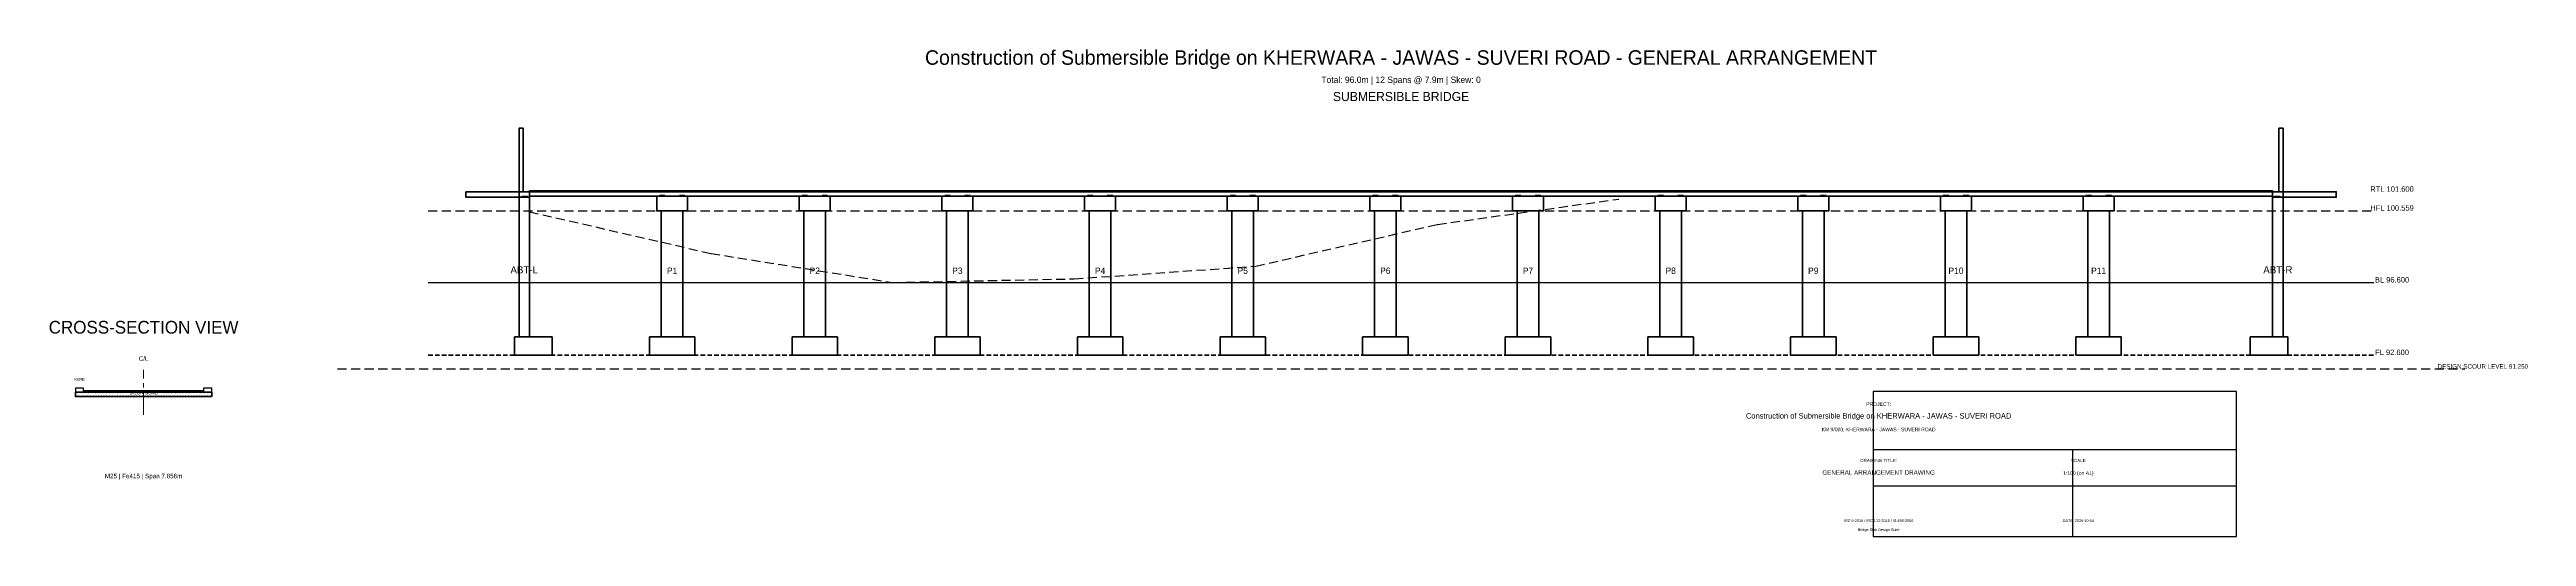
# Model space of a CAD drawing. Header units: metres. Extents: x -26 to 110, y -14 to 129.
# Drawn here: x -26.4 to 110, y 102.6 to 129.4 of the extents above.
import ezdxf
from ezdxf.enums import TextEntityAlignment as Align

# ---------------------------------------------------------------- set-up
doc = ezdxf.new("R2010")
doc.units = ezdxf.units.M
for name, pattern in [('CENTER', [2, 1.25, -0.25, 0.25, -0.25]), ('DASHED', [0.75, 0.5, -0.25]), ('HIDDEN', [0.375, 0.25, -0.125])]:
    doc.linetypes.add(name, pattern=pattern)
for name, color, linetype, lineweight in [('A-GRID', 8, 'CENTER', 15), ('A-TEXT', 7, 'CONTINUOUS', 18), ('A-TITLE', 7, 'CONTINUOUS', 25), ('G-BED', 32, 'CONTINUOUS', 25), ('G-HFL', 150, 'DASHED', 25), ('G-NGL', 30, 'DASHED', 25), ('H-CONC', 253, 'CONTINUOUS', 15), ('S-ABUT', 5, 'CONTINUOUS', 50), ('S-BEARING', 6, 'CONTINUOUS', 30), ('S-DECK', 4, 'CONTINUOUS', 50), ('S-FNDTN', 2, 'HIDDEN', 35), ('S-KERB', 8, 'CONTINUOUS', 25), ('S-PIER', 3, 'CONTINUOUS', 50), ('S-PIERCAP', 3, 'CONTINUOUS', 40), ('X-REBAR', 1, 'CONTINUOUS', 18)]:
    doc.layers.add(name, color=color, linetype=linetype, lineweight=lineweight)

msp = doc.modelspace()

# ---------------------------------------------------------------- hatches: boundary and pattern name
at = {"layer": 'H-CONC'}
h = msp.add_hatch(dxfattribs=at)
h.set_pattern_fill('ANSI31', color=256, scale=0.05, style=0)
h.set_pattern_definition([])
h.paths.add_polyline_path([(0, 121.6), (96, 121.6), (96, 121.35), (0, 121.35)])
h = msp.add_hatch(dxfattribs=at)
h.set_pattern_fill('ANSI31', color=256, scale=0.04, style=0)
h.set_pattern_definition([])
h.paths.add_polyline_path([(7.256, 120.55), (8.456, 120.55), (8.456, 113.6), (7.256, 113.6)])
h = msp.add_hatch(dxfattribs=at)
h.set_pattern_fill('ANSI31', color=256, scale=0.04, style=0)
h.set_pattern_definition([])
h.paths.add_polyline_path([(15.112, 120.55), (16.312, 120.55), (16.312, 113.6), (15.112, 113.6)])
h = msp.add_hatch(dxfattribs=at)
h.set_pattern_fill('ANSI31', color=256, scale=0.04, style=0)
h.set_pattern_definition([])
h.paths.add_polyline_path([(22.968, 120.55), (24.168, 120.55), (24.168, 113.6), (22.968, 113.6)])
h = msp.add_hatch(dxfattribs=at)
h.set_pattern_fill('ANSI31', color=256, scale=0.04, style=0)
h.set_pattern_definition([])
h.paths.add_polyline_path([(30.824, 120.55), (32.024, 120.55), (32.024, 113.6), (30.824, 113.6)])
h = msp.add_hatch(dxfattribs=at)
h.set_pattern_fill('ANSI31', color=256, scale=0.04, style=0)
h.set_pattern_definition([])
h.paths.add_polyline_path([(38.68, 120.55), (39.88, 120.55), (39.88, 113.6), (38.68, 113.6)])
h = msp.add_hatch(dxfattribs=at)
h.set_pattern_fill('ANSI31', color=256, scale=0.04, style=0)
h.set_pattern_definition([])
h.paths.add_polyline_path([(46.536, 120.55), (47.736, 120.55), (47.736, 113.6), (46.536, 113.6)])
h = msp.add_hatch(dxfattribs=at)
h.set_pattern_fill('ANSI31', color=256, scale=0.04, style=0)
h.set_pattern_definition([])
h.paths.add_polyline_path([(54.392, 120.55), (55.592, 120.55), (55.592, 113.6), (54.392, 113.6)])
h = msp.add_hatch(dxfattribs=at)
h.set_pattern_fill('ANSI31', color=256, scale=0.04, style=0)
h.set_pattern_definition([])
h.paths.add_polyline_path([(62.248, 120.55), (63.448, 120.55), (63.448, 113.6), (62.248, 113.6)])
h = msp.add_hatch(dxfattribs=at)
h.set_pattern_fill('ANSI31', color=256, scale=0.04, style=0)
h.set_pattern_definition([])
h.paths.add_polyline_path([(70.104, 120.55), (71.304, 120.55), (71.304, 113.6), (70.104, 113.6)])
h = msp.add_hatch(dxfattribs=at)
h.set_pattern_fill('ANSI31', color=256, scale=0.04, style=0)
h.set_pattern_definition([])
h.paths.add_polyline_path([(77.96, 120.55), (79.16, 120.55), (79.16, 113.6), (77.96, 113.6)])
h = msp.add_hatch(dxfattribs=at)
h.set_pattern_fill('ANSI31', color=256, scale=0.04, style=0)
h.set_pattern_definition([])
h.paths.add_polyline_path([(85.816, 120.55), (87.016, 120.55), (87.016, 113.6), (85.816, 113.6)])
h = msp.add_hatch(dxfattribs=at)
h.set_pattern_fill('ANSI32', color=256, scale=0.08, style=0)
h.set_pattern_definition([])
h.paths.add_polyline_path([(-0.83, 113.6), (1.245, 113.6), (1.245, 112.6), (-0.83, 112.6)])
h = msp.add_hatch(dxfattribs=at)
h.set_pattern_fill('ANSI32', color=256, scale=0.08, style=0)
h.set_pattern_definition([])
h.paths.add_polyline_path([(94.755, 113.6), (96.83, 113.6), (96.83, 112.6), (94.755, 112.6)])
h = msp.add_hatch(dxfattribs=at)
h.set_pattern_fill('ANSI31', color=256, scale=0.03, style=0)
h.set_pattern_definition([])
h.paths.add_polyline_path([(-25, 110.559), (-17.5, 110.559), (-17.5, 110.309), (-25, 110.309)])

# ---------------------------------------------------------------- linework, layer by layer
at = {"layer": 'A-GRID', "linetype": 'CENTER'}
msp.add_line((-21.25, 109.309), (-21.25, 111.784), dxfattribs=at)
at = {"layer": 'A-TITLE', "linetype": 'CONTINUOUS'}
for p, q in [((74, 107.4), (94, 107.4)), ((85, 102.6), (85, 107.4)), ((74, 105.4), (94, 105.4))]:
    msp.add_line(p, q, dxfattribs=at)
msp.add_lwpolyline([(74, 102.6), (94, 102.6), (94, 110.6), (74, 110.6)], close=True, dxfattribs=at)
at = {"layer": 'G-BED', "linetype": 'CONTINUOUS'}
msp.add_line((-5.575, 116.6), (101.575, 116.6), dxfattribs=at)
at = {"layer": 'G-BED', "linetype": 'DASHED'}
msp.add_line((-10.575, 111.85), (106.575, 111.85), dxfattribs=at)
at = {"layer": 'G-HFL', "linetype": 'DASHED'}
msp.add_line((-5.575, 120.559), (101.575, 120.559), dxfattribs=at)
at = {"layer": 'G-NGL', "linetype": 'DASHED'}
msp.add_lwpolyline([(0, 120.5), (10, 118.2), (20, 116.6), (30, 116.8), (40, 117.5), (50, 119.8), (60, 121.2)], dxfattribs=at)
at = {"layer": 'S-ABUT', "linetype": 'CONTINUOUS'}
for points in [[(-0.575, 121.6), (-0.345, 121.6), (-0.345, 125.1), (-0.575, 125.1)], [(96.345, 121.6), (96.575, 121.6), (96.575, 125.1), (96.345, 125.1)], [(-0.575, 121.6), (0, 121.6), (0, 113.6), (-0.575, 113.6)], [(96, 121.6), (96.575, 121.6), (96.575, 113.6), (96, 113.6)]]:
    msp.add_lwpolyline(points, close=True, dxfattribs=at)
at = {"layer": 'S-BEARING', "linetype": 'CONTINUOUS'}
for points in [[(-0.4, 121.35), (-0.1, 121.35), (-0.1, 121.3), (-0.4, 121.3)], [(7.156, 121.35), (7.456, 121.35), (7.456, 121.4), (7.156, 121.4)], [(8.256, 121.35), (8.556, 121.35), (8.556, 121.4), (8.256, 121.4)], [(15.012, 121.35), (15.312, 121.35), (15.312, 121.4), (15.012, 121.4)], [(16.112, 121.35), (16.412, 121.35), (16.412, 121.4), (16.112, 121.4)], [(22.868, 121.35), (23.168, 121.35), (23.168, 121.4), (22.868, 121.4)], [(23.968, 121.35), (24.268, 121.35), (24.268, 121.4), (23.968, 121.4)], [(30.724, 121.35), (31.024, 121.35), (31.024, 121.4), (30.724, 121.4)], [(31.824, 121.35), (32.124, 121.35), (32.124, 121.4), (31.824, 121.4)], [(38.58, 121.35), (38.88, 121.35), (38.88, 121.4), (38.58, 121.4)], [(39.68, 121.35), (39.98, 121.35), (39.98, 121.4), (39.68, 121.4)], [(46.436, 121.35), (46.736, 121.35), (46.736, 121.4), (46.436, 121.4)], [(47.536, 121.35), (47.836, 121.35), (47.836, 121.4), (47.536, 121.4)], [(54.292, 121.35), (54.592, 121.35), (54.592, 121.4), (54.292, 121.4)], [(55.392, 121.35), (55.692, 121.35), (55.692, 121.4), (55.392, 121.4)], [(62.148, 121.35), (62.448, 121.35), (62.448, 121.4), (62.148, 121.4)], [(63.248, 121.35), (63.548, 121.35), (63.548, 121.4), (63.248, 121.4)], [(70.004, 121.35), (70.304, 121.35), (70.304, 121.4), (70.004, 121.4)], [(71.104, 121.35), (71.404, 121.35), (71.404, 121.4), (71.104, 121.4)], [(77.86, 121.35), (78.16, 121.35), (78.16, 121.4), (77.86, 121.4)], [(78.96, 121.35), (79.26, 121.35), (79.26, 121.4), (78.96, 121.4)], [(85.716, 121.35), (86.016, 121.35), (86.016, 121.4), (85.716, 121.4)], [(86.816, 121.35), (87.116, 121.35), (87.116, 121.4), (86.816, 121.4)], [(96.1, 121.35), (96.4, 121.35), (96.4, 121.3), (96.1, 121.3)]]:
    msp.add_lwpolyline(points, close=True, dxfattribs=at)
at = {"layer": 'S-DECK', "linetype": 'CONTINUOUS'}
msp.add_line((0, 121.6), (96, 121.6), dxfattribs=at)
for points in [[(-3.5, 121.6), (0, 121.6), (0, 121.3), (-3.5, 121.3)], [(0, 121.6), (96, 121.6), (96, 121.35), (0, 121.35)], [(96, 121.6), (99.5, 121.6), (99.5, 121.3), (96, 121.3)], [(-25, 110.559), (-17.5, 110.559), (-17.5, 110.309), (-25, 110.309)]]:
    msp.add_lwpolyline(points, close=True, dxfattribs=at)
at = {"layer": 'S-FNDTN', "linetype": 'HIDDEN'}
msp.add_line((-5.575, 112.6), (101.575, 112.6), dxfattribs=at)
at = {"layer": 'S-FNDTN', "linetype": 'CONTINUOUS'}
for points in [[(-0.83, 113.6), (1.245, 113.6), (1.245, 112.6), (-0.83, 112.6)], [(6.606, 113.6), (9.106, 113.6), (9.106, 112.6), (6.606, 112.6)], [(14.462, 113.6), (16.962, 113.6), (16.962, 112.6), (14.462, 112.6)], [(22.318, 113.6), (24.818, 113.6), (24.818, 112.6), (22.318, 112.6)], [(30.174, 113.6), (32.674, 113.6), (32.674, 112.6), (30.174, 112.6)], [(38.03, 113.6), (40.53, 113.6), (40.53, 112.6), (38.03, 112.6)], [(45.886, 113.6), (48.386, 113.6), (48.386, 112.6), (45.886, 112.6)], [(53.742, 113.6), (56.242, 113.6), (56.242, 112.6), (53.742, 112.6)], [(61.598, 113.6), (64.098, 113.6), (64.098, 112.6), (61.598, 112.6)], [(69.454, 113.6), (71.954, 113.6), (71.954, 112.6), (69.454, 112.6)], [(77.31, 113.6), (79.81, 113.6), (79.81, 112.6), (77.31, 112.6)], [(85.166, 113.6), (87.666, 113.6), (87.666, 112.6), (85.166, 112.6)], [(94.755, 113.6), (96.83, 113.6), (96.83, 112.6), (94.755, 112.6)]]:
    msp.add_lwpolyline(points, close=True, dxfattribs=at)
at = {"layer": 'S-KERB', "linetype": 'CONTINUOUS'}
for points in [[(0, 121.675), (96, 121.675), (96, 121.6), (0, 121.6)], [(-25, 110.559), (-24.55, 110.559), (-24.55, 110.784), (-25, 110.784)], [(-24.55, 110.559), (-17.95, 110.559), (-17.95, 110.634), (-24.55, 110.634)], [(-17.95, 110.559), (-17.5, 110.559), (-17.5, 110.784), (-17.95, 110.784)]]:
    msp.add_lwpolyline(points, close=True, dxfattribs=at)
at = {"layer": 'S-PIER', "linetype": 'CONTINUOUS'}
for points in [[(7.256, 120.55), (8.456, 120.55), (8.456, 113.6), (7.256, 113.6)], [(15.112, 120.55), (16.312, 120.55), (16.312, 113.6), (15.112, 113.6)], [(22.968, 120.55), (24.168, 120.55), (24.168, 113.6), (22.968, 113.6)], [(30.824, 120.55), (32.024, 120.55), (32.024, 113.6), (30.824, 113.6)], [(38.68, 120.55), (39.88, 120.55), (39.88, 113.6), (38.68, 113.6)], [(46.536, 120.55), (47.736, 120.55), (47.736, 113.6), (46.536, 113.6)], [(54.392, 120.55), (55.592, 120.55), (55.592, 113.6), (54.392, 113.6)], [(62.248, 120.55), (63.448, 120.55), (63.448, 113.6), (62.248, 113.6)], [(70.104, 120.55), (71.304, 120.55), (71.304, 113.6), (70.104, 113.6)], [(77.96, 120.55), (79.16, 120.55), (79.16, 113.6), (77.96, 113.6)], [(85.816, 120.55), (87.016, 120.55), (87.016, 113.6), (85.816, 113.6)]]:
    msp.add_lwpolyline(points, close=True, dxfattribs=at)
at = {"layer": 'S-PIERCAP', "linetype": 'CONTINUOUS'}
for points in [[(7.006, 121.35), (8.706, 121.35), (8.706, 120.55), (7.006, 120.55)], [(14.862, 121.35), (16.562, 121.35), (16.562, 120.55), (14.862, 120.55)], [(22.718, 121.35), (24.418, 121.35), (24.418, 120.55), (22.718, 120.55)], [(30.574, 121.35), (32.274, 121.35), (32.274, 120.55), (30.574, 120.55)], [(38.43, 121.35), (40.13, 121.35), (40.13, 120.55), (38.43, 120.55)], [(46.286, 121.35), (47.986, 121.35), (47.986, 120.55), (46.286, 120.55)], [(54.142, 121.35), (55.842, 121.35), (55.842, 120.55), (54.142, 120.55)], [(61.998, 121.35), (63.698, 121.35), (63.698, 120.55), (61.998, 120.55)], [(69.854, 121.35), (71.554, 121.35), (71.554, 120.55), (69.854, 120.55)], [(77.71, 121.35), (79.41, 121.35), (79.41, 120.55), (77.71, 120.55)], [(85.566, 121.35), (87.266, 121.35), (87.266, 120.55), (85.566, 120.55)]]:
    msp.add_lwpolyline(points, close=True, dxfattribs=at)
at = {"layer": 'X-REBAR'}
for centre, radius in [((-24.9, 110.519), 0.008), ((-24.7, 110.519), 0.008), ((-24.5, 110.519), 0.008), ((-24.3, 110.519), 0.008), ((-24.1, 110.519), 0.008), ((-23.9, 110.519), 0.008), ((-23.7, 110.519), 0.008), ((-23.5, 110.519), 0.008), ((-23.3, 110.519), 0.008), ((-23.1, 110.519), 0.008), ((-22.9, 110.519), 0.008), ((-22.7, 110.519), 0.008), ((-22.5, 110.519), 0.008), ((-22.3, 110.519), 0.008), ((-22.1, 110.519), 0.008), ((-21.9, 110.519), 0.008), ((-21.7, 110.519), 0.008), ((-21.5, 110.519), 0.008), ((-21.3, 110.519), 0.008), ((-21.1, 110.519), 0.008), ((-20.9, 110.519), 0.008), ((-20.7, 110.519), 0.008), ((-20.5, 110.519), 0.008), ((-20.3, 110.519), 0.008), ((-20.1, 110.519), 0.008), ((-19.9, 110.519), 0.008), ((-19.7, 110.519), 0.008), ((-19.5, 110.519), 0.008), ((-19.3, 110.519), 0.008), ((-19.1, 110.519), 0.008), ((-18.9, 110.519), 0.008), ((-18.7, 110.519), 0.008), ((-18.5, 110.519), 0.008), ((-18.3, 110.519), 0.008), ((-18.1, 110.519), 0.008), ((-17.9, 110.519), 0.008), ((-17.7, 110.519), 0.008), ((-24.925, 110.349), 0.01), ((-24.775, 110.349), 0.01), ((-24.625, 110.349), 0.01), ((-24.475, 110.349), 0.01), ((-24.325, 110.349), 0.01), ((-24.175, 110.349), 0.01), ((-24.025, 110.349), 0.01), ((-23.875, 110.349), 0.01), ((-23.725, 110.349), 0.01), ((-23.575, 110.349), 0.01), ((-23.425, 110.349), 0.01), ((-23.275, 110.349), 0.01), ((-23.125, 110.349), 0.01), ((-22.975, 110.349), 0.01), ((-22.825, 110.349), 0.01), ((-22.675, 110.349), 0.01), ((-22.525, 110.349), 0.01), ((-22.375, 110.349), 0.01), ((-22.225, 110.349), 0.01), ((-22.075, 110.349), 0.01), ((-21.925, 110.349), 0.01), ((-21.775, 110.349), 0.01), ((-21.625, 110.349), 0.01), ((-21.475, 110.349), 0.01), ((-21.325, 110.349), 0.01), ((-21.175, 110.349), 0.01), ((-21.025, 110.349), 0.01), ((-20.875, 110.349), 0.01), ((-20.725, 110.349), 0.01), ((-20.575, 110.349), 0.01), ((-20.425, 110.349), 0.01), ((-20.275, 110.349), 0.01), ((-20.125, 110.349), 0.01), ((-19.975, 110.349), 0.01), ((-19.825, 110.349), 0.01), ((-19.675, 110.349), 0.01), ((-19.525, 110.349), 0.01), ((-19.375, 110.349), 0.01), ((-19.225, 110.349), 0.01), ((-19.075, 110.349), 0.01), ((-18.925, 110.349), 0.01), ((-18.775, 110.349), 0.01), ((-18.625, 110.349), 0.01), ((-18.475, 110.349), 0.01), ((-18.325, 110.349), 0.01), ((-18.175, 110.349), 0.01), ((-18.025, 110.349), 0.01), ((-17.875, 110.349), 0.01), ((-17.725, 110.349), 0.01), ((-17.575, 110.349), 0.01)]:
    msp.add_circle(centre, radius, dxfattribs=at)

# ---------------------------------------------------------------- texts
at = {"layer": 'A-GRID'}
msp.add_text('C/L', height=0.25, dxfattribs=at).set_placement((-21.25, 112.284), align=Align.CENTER)
at = {"layer": 'A-TEXT'}
for s, height, p in [('Construction of Submersible Bridge on KHERWARA - JAWAS - SUVERI ROAD - GENERAL ARRANGEMENT', 0.8, (48, 128.6)), ('Total: 96.0m | 12 Spans @ 7.9m | Skew: 0', 0.35, (48, 127.6)), ('SUBMERSIBLE BRIDGE', 0.5, (48, 126.6)), ('RTL 101.600', 0.3, (102.575, 121.6)), ('ABT-L', 0.4, (-0.287, 117.1)), ('P1', 0.35, (7.856, 117.075)), ('P2', 0.35, (15.712, 117.075)), ('P3', 0.35, (23.568, 117.075)), ('P4', 0.35, (31.424, 117.075)), ('P5', 0.35, (39.28, 117.075)), ('P6', 0.35, (47.136, 117.075)), ('P7', 0.35, (54.992, 117.075)), ('P8', 0.35, (62.848, 117.075)), ('P9', 0.35, (70.704, 117.075)), ('P10', 0.35, (78.56, 117.075)), ('P11', 0.35, (86.416, 117.075)), ('ABT-R', 0.4, (96.287, 117.1)), ('CROSS-SECTION VIEW', 0.7, (-21.25, 113.784)), ('FL 92.600', 0.3, (102.575, 112.6)), ('KERB', 0.15, (-24.775, 111.184)), ('DECK SLAB', 0.2, (-21.25, 110.434)), ('M25 | Fe415 | Span 7.856m', 0.25, (-21.25, 105.809))]:
    msp.add_text(s, height=height, dxfattribs=at).set_placement(p, align=Align.CENTER)
at = {"layer": 'A-TITLE'}
for s, height, p in [('Construction of Submersible Bridge on KHERWARA - JAWAS - SUVERI ROAD', 0.3, (74.3, 109.1)), ('PROJECT:', 0.2, (74.3, 109.8)), ('KM 9/000, KHERWARA - JAWAS - SUVERI ROAD', 0.2, (74.3, 108.4)), ('DRAWING TITLE:', 0.18, (74.3, 106.7)), ('SCALE', 0.18, (85.3, 106.7)), ('GENERAL ARRANGEMENT DRAWING', 0.25, (74.3, 106)), ('1:100 (on A1)', 0.2, (85.3, 106)), ('IRC:6-2016 / IRC:112-2015 / IS:456-2000', 0.15, (74.3, 103.4)), ('Bridge Slab Design Suite', 0.15, (74.3, 102.9)), ('DATE: 2026-10-04', 0.15, (85.3, 103.4))]:
    msp.add_text(s, height=height, dxfattribs=at).set_placement(p, align=Align.CENTER)
at = {"layer": 'G-BED'}
for s, height, p in [('BL 96.600', 0.3, (102.575, 116.6)), ('DESIGN SCOUR LEVEL 91.250', 0.25, (107.575, 111.85))]:
    msp.add_text(s, height=height, dxfattribs=at).set_placement(p, align=Align.CENTER)
at = {"layer": 'G-HFL'}
msp.add_text('HFL 100.559', height=0.3, dxfattribs=at).set_placement((102.575, 120.559), align=Align.CENTER)

doc.saveas('drawing.dxf')
